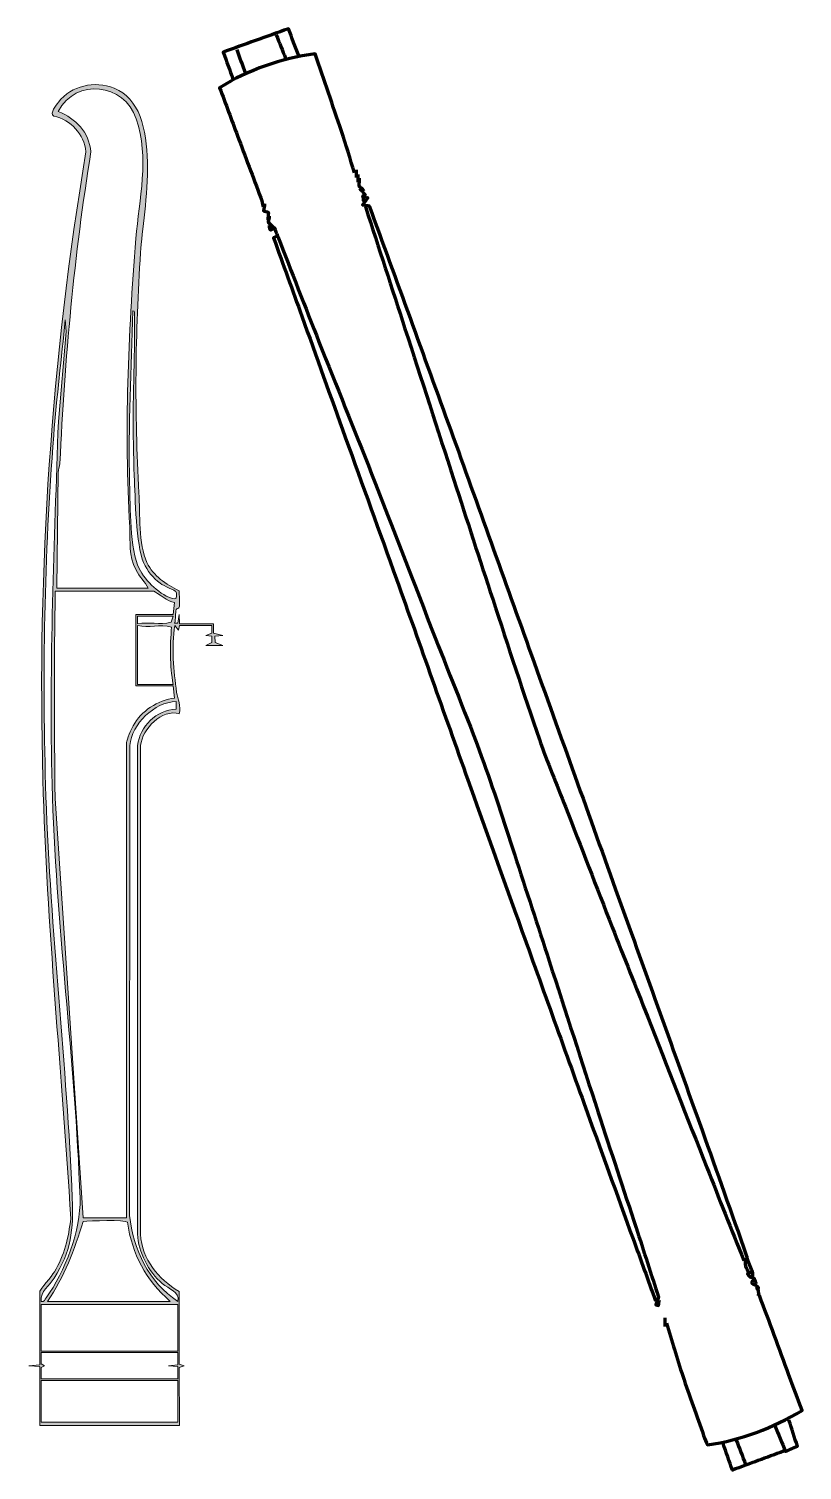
# Model space of a CAD drawing. Header units: inches. Extents: x -1525 to 612, y 0 to 1008.
# Drawn here: x -1180 to -681, y 43 to 972 of the extents above; entities that cross this region are included whole.
import ezdxf

# ---------------------------------------------------------------- set-up
doc = ezdxf.new("R2010")
doc.units = ezdxf.units.IN
doc.header["$MEASUREMENT"] = 0
doc.layers.add('Layer 1', color=7, linetype='Continuous', lineweight=0)

# ---------------------------------------------------------------- blocks, each defined once
blk = doc.blocks.new('Block_0')
at = {"layer": 'Layer 1', "true_color": 0x000000, "transparency": 33554687}
h = blk.add_hatch(color=18, dxfattribs=at)
h.dxf.hatch_style = 2
edge = h.paths.add_edge_path()
edge.add_spline(control_points=[(-1083.98, 100.6), (-1083.98, 100.6), (-1171.98, 100.6), (-1171.98, 100.6), (-1171.98, 100.6), (-1171.98, 73.6), (-1171.98, 73.6), (-1171.98, 73.6), (-1083.98, 73.6), (-1083.98, 73.6), (-1083.98, 73.6), (-1083.98, 100.6), (-1083.98, 100.6)], knot_values=[0, 0, 0, 0, 1, 1, 1, 2, 2, 2, 3, 3, 3, 4, 4, 4, 4], degree=3, periodic=0)
edge = h.paths.add_edge_path()
edge.add_spline(control_points=[(-1083.98, 118.6), (-1083.98, 118.6), (-1171.98, 118.6), (-1171.98, 118.6), (-1171.98, 118.6), (-1172.01, 111.24), (-1172.01, 111.24), (-1172.01, 111.24), (-1169.97, 110.1), (-1169.97, 110.1), (-1169.97, 110.1), (-1172.01, 108.96), (-1172.01, 108.96), (-1172.01, 108.96), (-1171.98, 101.6), (-1171.98, 101.6), (-1171.98, 101.6), (-1083.98, 101.6), (-1083.98, 101.6), (-1083.98, 101.6), (-1083.98, 109.6), (-1083.98, 109.6), (-1083.98, 109.6), (-1089.99, 110.1), (-1089.99, 110.1), (-1089.99, 110.1), (-1083.98, 110.59), (-1083.98, 110.59), (-1083.98, 110.59), (-1083.98, 118.6), (-1083.98, 118.6)], knot_values=[0, 0, 0, 0, 1, 1, 1, 2, 2, 2, 3, 3, 3, 4, 4, 4, 5, 5, 5, 6, 6, 6, 7, 7, 7, 8, 8, 8, 9, 9, 9, 10, 10, 10, 10], degree=3, periodic=0)
edge = h.paths.add_edge_path()
edge.add_spline(control_points=[(-1083.98, 149.6), (-1083.98, 149.6), (-1171.98, 149.6), (-1171.98, 149.6), (-1171.98, 149.6), (-1171.98, 119.6), (-1171.98, 119.6), (-1171.98, 119.6), (-1083.98, 119.6), (-1083.98, 119.6), (-1083.98, 119.6), (-1083.98, 149.6), (-1083.98, 149.6)], knot_values=[0, 0, 0, 0, 1, 1, 1, 2, 2, 2, 3, 3, 3, 4, 4, 4, 4], degree=3, periodic=0)
edge = h.paths.add_edge_path()
edge.add_spline(control_points=[(-1088.98, 151.6), (-1104.37, 165.45), (-1113.42, 181.92), (-1116.46, 202.62), (-1118, 204.66), (-1140.82, 203.44), (-1145.04, 203.16), (-1150.43, 184.97), (-1157.23, 167.3), (-1167.98, 151.6), (-1167.98, 151.6), (-1088.98, 151.6), (-1088.98, 151.6)], knot_values=[0, 0, 0, 0, 1, 1, 1, 2, 2, 2, 3, 3, 3, 4, 4, 4, 4], degree=3, periodic=0)
edge = h.paths.add_edge_path()
edge.add_spline(control_points=[(-1084.99, 538.6), (-1099.29, 538.01), (-1113.54, 524.21), (-1114.97, 510.09), (-1114.97, 510.09), (-1115.03, 207.06), (-1115.03, 207.06), (-1112.65, 185.02), (-1102.72, 163.9), (-1083.99, 151.6), (-1082.54, 158.08), (-1089.77, 159.47), (-1094, 163.09), (-1102.95, 170.74), (-1109.17, 183.26), (-1110.03, 195.06), (-1110.03, 195.06), (-1109.99, 510.1), (-1109.99, 510.1), (-1108.26, 522.61), (-1097.89, 532.98), (-1085.03, 533.64), (-1085.03, 533.64), (-1084.99, 538.6), (-1084.99, 538.6)], knot_values=[0, 0, 0, 0, 1, 1, 1, 2, 2, 2, 3, 3, 3, 4, 4, 4, 5, 5, 5, 6, 6, 6, 7, 7, 7, 8, 8, 8, 8], degree=3, periodic=0)
edge = h.paths.add_edge_path()
edge.add_spline(control_points=[(-1109.98, 587.6), (-1109.98, 587.6), (-1109.98, 549.6), (-1109.98, 549.6), (-1109.98, 549.6), (-1086.98, 549.6), (-1086.98, 549.6), (-1089.16, 561.87), (-1089.06, 574.22), (-1088, 586.59), (-1095.44, 588.71), (-1102.73, 585.59), (-1109.98, 587.6)], knot_values=[0, 0, 0, 0, 1, 1, 1, 2, 2, 2, 3, 3, 3, 4, 4, 4, 4], degree=3, periodic=0)
edge = h.paths.add_edge_path()
edge.add_spline(control_points=[(-1086.98, 593.6), (-1086.98, 593.6), (-1109.98, 593.6), (-1109.98, 593.6), (-1109.98, 593.6), (-1109.98, 588.6), (-1109.98, 588.6), (-1102.49, 590.28), (-1095.77, 587.49), (-1088.18, 589.79), (-1088.18, 589.79), (-1086.98, 593.6), (-1086.98, 593.6)], knot_values=[0, 0, 0, 0, 1, 1, 1, 2, 2, 2, 3, 3, 3, 4, 4, 4, 4], degree=3, periodic=0)
edge = h.paths.add_edge_path()
edge.add_spline(control_points=[(-1099.48, 609.6), (-1099.48, 609.6), (-1162.98, 609.6), (-1162.98, 609.6), (-1163.65, 565.03), (-1163.74, 520.68), (-1163.02, 476.06), (-1163.02, 476.06), (-1144.98, 205.6), (-1144.98, 205.6), (-1144.98, 205.6), (-1116.98, 205.6), (-1116.98, 205.6), (-1116.98, 205.6), (-1116.98, 512.1), (-1116.98, 512.1), (-1116.98, 513.73), (-1113.85, 520.99), (-1112.79, 522.9), (-1107.56, 532.33), (-1096.78, 539.66), (-1086.01, 540.63), (-1086.01, 540.63), (-1086.98, 548.6), (-1086.98, 548.6), (-1086.98, 548.6), (-1110.98, 548.6), (-1110.98, 548.6), (-1110.98, 548.6), (-1110.98, 594.6), (-1110.98, 594.6), (-1110.98, 594.6), (-1086.98, 594.6), (-1086.98, 594.6), (-1086.98, 594.6), (-1086.1, 602.47), (-1086.1, 602.47), (-1090.2, 602.42), (-1097.13, 609), (-1099.48, 609.6)], knot_values=[0, 0, 0, 0, 1, 1, 1, 2, 2, 2, 3, 3, 3, 4, 4, 4, 5, 5, 5, 6, 6, 6, 7, 7, 7, 8, 8, 8, 9, 9, 9, 10, 10, 10, 11, 11, 11, 12, 12, 12, 13, 13, 13, 13], degree=3, periodic=0)
edge = h.paths.add_edge_path()
edge.add_spline(control_points=[(-1171.98, 151.6), (-1169.85, 151.14), (-1169.71, 152.69), (-1168.81, 153.92), (-1156.86, 170.4), (-1146.3, 197.74), (-1146.99, 218.09), (-1150.02, 307), (-1162.71, 396.14), (-1165.02, 485.06), (-1167.06, 563.12), (-1163.49, 641.3), (-1160.97, 719.09), (-1160.97, 719.09), (-1155.99, 777.11), (-1155.99, 777.11), (-1155.99, 777.11), (-1156.48, 784.61), (-1156.48, 784.61), (-1158.97, 759.83), (-1162.04, 734.95), (-1163.98, 710.09), (-1170.01, 632.71), (-1171.49, 554.72), (-1168.94, 477.14), (-1166.1, 390.64), (-1155.42, 304.45), (-1151.99, 218.09), (-1151.21, 198.2), (-1152.72, 183.64), (-1163.57, 166.69), (-1166.71, 161.79), (-1172.86, 157.99), (-1171.98, 151.6)], knot_values=[0, 0, 0, 0, 1, 1, 1, 2, 2, 2, 3, 3, 3, 4, 4, 4, 5, 5, 5, 6, 6, 6, 7, 7, 7, 8, 8, 8, 9, 9, 9, 10, 10, 10, 11, 11, 11, 11], degree=3, periodic=0)
edge = h.paths.add_edge_path()
edge.add_spline(control_points=[(-1085.15, 609.44), (-1085.45, 609.93), (-1093.17, 613.2), (-1095.31, 614.77), (-1099.94, 618.16), (-1103.69, 622.84), (-1106, 628.09), (-1111.01, 639.5), (-1111.41, 670.25), (-1112.02, 684.06), (-1113.24, 711.49), (-1112.63, 738.68), (-1111.94, 766.05), (-1111.76, 772.84), (-1111.71, 780.35), (-1111.98, 787.11), (-1112.03, 788.33), (-1111.23, 790.83), (-1112.97, 790.59), (-1113.93, 753.42), (-1115.99, 716.31), (-1115.03, 679.05), (-1114.66, 664.76), (-1114.94, 636.21), (-1108.84, 624.24), (-1104.84, 616.38), (-1095.17, 606.66), (-1086.36, 604.7), (-1084.03, 604.19), (-1084.69, 608.68), (-1085.15, 609.44)], knot_values=[0, 0, 0, 0, 1, 1, 1, 2, 2, 2, 3, 3, 3, 4, 4, 4, 5, 5, 5, 6, 6, 6, 7, 7, 7, 8, 8, 8, 9, 9, 9, 10, 10, 10, 10], degree=3, periodic=0)
edge = h.paths.add_edge_path()
edge.add_spline(control_points=[(-1102.98, 611.6), (-1105.13, 615.86), (-1108.76, 618.86), (-1110.86, 623.22), (-1115.85, 633.6), (-1114.4, 640.34), (-1114.99, 651.09), (-1118.41, 713.19), (-1116.1, 774.98), (-1110.98, 837.09), (-1108.89, 862.44), (-1102.18, 889.37), (-1110.71, 914.38), (-1118.56, 937.41), (-1149.63, 940.94), (-1160.99, 919.12), (-1149.61, 914.39), (-1141.29, 905.91), (-1139.99, 893.1), (-1150.68, 826.58), (-1156.88, 759.43), (-1159.99, 692.11), (-1160.09, 690.12), (-1161.12, 688.18), (-1161.02, 686.14), (-1161.02, 686.14), (-1161.98, 611.6), (-1161.98, 611.6), (-1161.98, 611.6), (-1102.98, 611.6), (-1102.98, 611.6)], knot_values=[0, 0, 0, 0, 1, 1, 1, 2, 2, 2, 3, 3, 3, 4, 4, 4, 5, 5, 5, 6, 6, 6, 7, 7, 7, 8, 8, 8, 9, 9, 9, 10, 10, 10, 10], degree=3, periodic=0)
edge = h.paths.add_edge_path()
edge.add_spline(control_points=[(-1172.98, 158.1), (-1172.74, 159.23), (-1165.19, 167.99), (-1163.56, 170.68), (-1157.07, 181.36), (-1154.35, 192.8), (-1152.95, 205.15), (-1158.78, 299.43), (-1168.37, 393.7), (-1170.94, 488.14), (-1174.64, 623.68), (-1165.52, 759.4), (-1143.18, 893.11), (-1144.5, 904.46), (-1152.72, 913.8), (-1163.99, 916.09), (-1166.76, 918.02), (-1162.37, 923.26), (-1160.96, 925.08), (-1152.52, 935.97), (-1137.68, 939.07), (-1124.99, 934.09), (-1092.32, 921.25), (-1106.16, 855.19), (-1107.97, 828.09), (-1111.44, 776.41), (-1111.96, 724.73), (-1108.99, 673.09), (-1108.23, 659.8), (-1109.49, 640.05), (-1103.86, 628.22), (-1099.57, 619.21), (-1091.7, 614.27), (-1083.12, 609.96), (-1083.16, 606.89), (-1082.52, 602.96), (-1082.9, 600.03), (-1083.14, 598.21), (-1084.67, 598.79), (-1084.94, 597.88), (-1085.58, 595.73), (-1085.24, 591.62), (-1086, 589.11), (-1086, 589.11), (-1083.98, 589.1), (-1083.98, 589.1), (-1083.98, 589.1), (-1082.99, 594.59), (-1082.99, 594.59), (-1082.99, 594.59), (-1082.98, 588.6), (-1082.98, 588.6), (-1082.98, 588.6), (-1060.98, 588.6), (-1060.98, 588.6), (-1060.98, 588.6), (-1060.98, 582.6), (-1060.98, 582.6), (-1060.98, 582.6), (-1054.99, 581.09), (-1054.99, 581.09), (-1054.99, 581.09), (-1059.99, 580.59), (-1059.99, 580.59), (-1059.99, 580.59), (-1059.92, 576.67), (-1059.92, 576.67), (-1059.92, 576.67), (-1054.98, 574.61), (-1054.98, 574.61), (-1054.98, 574.61), (-1065.98, 574.6), (-1065.98, 574.6), (-1065.98, 574.6), (-1061.98, 576.6), (-1061.98, 576.6), (-1061.98, 576.6), (-1061.98, 580.59), (-1061.98, 580.59), (-1061.98, 580.59), (-1065.99, 581.11), (-1065.99, 581.11), (-1065.99, 581.11), (-1061.97, 582.59), (-1061.97, 582.59), (-1061.97, 582.59), (-1061.98, 587.6), (-1061.98, 587.6), (-1061.98, 587.6), (-1082.98, 587.6), (-1082.98, 587.6), (-1082.98, 587.6), (-1083.48, 584.59), (-1083.48, 584.59), (-1083.48, 584.59), (-1085.98, 587.6), (-1085.98, 587.6), (-1088.1, 573.23), (-1086.7, 558.66), (-1084.74, 544.35), (-1084.16, 540.13), (-1081.72, 535.67), (-1082.99, 530.6), (-1094.23, 533.99), (-1106.77, 520.94), (-1107.99, 510.1), (-1107.99, 510.1), (-1108.03, 195.06), (-1108.03, 195.06), (-1106.81, 178.41), (-1096.83, 166.29), (-1083.14, 157.94), (-1083.14, 157.94), (-1083.05, 111.15), (-1083.05, 111.15), (-1083.05, 111.15), (-1079.97, 110.1), (-1079.97, 110.1), (-1079.97, 110.1), (-1083.05, 109.05), (-1083.05, 109.05), (-1083.05, 109.05), (-1082.98, 71.6), (-1082.98, 71.6), (-1082.98, 71.6), (-1172.98, 71.6), (-1172.98, 71.6), (-1172.98, 71.6), (-1172.98, 109.6), (-1172.98, 109.6), (-1172.98, 109.6), (-1179.99, 110.1), (-1179.99, 110.1), (-1179.99, 110.1), (-1172.98, 110.6), (-1172.98, 110.6), (-1172.98, 110.6), (-1172.98, 158.1), (-1172.98, 158.1)], knot_values=[0, 0, 0, 0, 1, 1, 1, 2, 2, 2, 3, 3, 3, 4, 4, 4, 5, 5, 5, 6, 6, 6, 7, 7, 7, 8, 8, 8, 9, 9, 9, 10, 10, 10, 11, 11, 11, 12, 12, 12, 13, 13, 13, 14, 14, 14, 15, 15, 15, 16, 16, 16, 17, 17, 17, 18, 18, 18, 19, 19, 19, 20, 20, 20, 21, 21, 21, 22, 22, 22, 23, 23, 23, 24, 24, 24, 25, 25, 25, 26, 26, 26, 27, 27, 27, 28, 28, 28, 29, 29, 29, 30, 30, 30, 31, 31, 31, 32, 32, 32, 33, 33, 33, 34, 34, 34, 35, 35, 35, 36, 36, 36, 37, 37, 37, 38, 38, 38, 39, 39, 39, 40, 40, 40, 41, 41, 41, 42, 42, 42, 43, 43, 43, 44, 44, 44, 45, 45, 45, 46, 46, 46, 46], degree=3, periodic=0)
at = {"layer": 'Layer 1'}
for points in [[(-1083.98, 149.6), (-1083.98, 119.6), (-1171.98, 119.6), (-1171.98, 149.6)], [(-1083.98, 118.6), (-1083.98, 110.59), (-1089.99, 110.1), (-1083.98, 109.6), (-1083.98, 101.6), (-1171.98, 101.6), (-1172.01, 108.96), (-1169.97, 110.1), (-1172.01, 111.24), (-1171.98, 118.6)], [(-1083.98, 100.6), (-1083.98, 73.6), (-1171.98, 73.6), (-1171.98, 100.6)]]:
    blk.add_lwpolyline(points, close=True, dxfattribs=at)
for points, knots in [([(-1172.98, 158.1), (-1172.74, 159.23), (-1165.19, 167.99), (-1163.56, 170.68), (-1157.07, 181.36), (-1154.35, 192.8), (-1152.95, 205.15), (-1158.78, 299.43), (-1168.37, 393.7), (-1170.94, 488.14), (-1174.64, 623.68), (-1165.52, 759.4), (-1143.18, 893.11), (-1144.5, 904.46), (-1152.72, 913.8), (-1163.99, 916.09), (-1166.76, 918.02), (-1162.37, 923.26), (-1160.96, 925.08), (-1152.52, 935.97), (-1137.68, 939.07), (-1124.99, 934.09), (-1092.32, 921.25), (-1106.16, 855.19), (-1107.97, 828.09), (-1111.44, 776.41), (-1111.96, 724.73), (-1108.99, 673.09), (-1108.23, 659.8), (-1109.49, 640.05), (-1103.86, 628.22), (-1099.57, 619.21), (-1091.7, 614.27), (-1083.12, 609.96), (-1083.16, 606.89), (-1082.52, 602.96), (-1082.9, 600.03), (-1083.14, 598.21), (-1084.67, 598.79), (-1084.94, 597.88), (-1085.58, 595.73), (-1085.24, 591.62), (-1086, 589.11), (-1086, 589.11), (-1083.98, 589.1), (-1083.98, 589.1), (-1083.98, 589.1), (-1082.99, 594.59), (-1082.99, 594.59), (-1082.99, 594.59), (-1082.98, 588.6), (-1082.98, 588.6), (-1082.98, 588.6), (-1060.98, 588.6), (-1060.98, 588.6), (-1060.98, 588.6), (-1060.98, 582.6), (-1060.98, 582.6), (-1060.98, 582.6), (-1054.99, 581.09), (-1054.99, 581.09), (-1054.99, 581.09), (-1059.99, 580.59), (-1059.99, 580.59), (-1059.99, 580.59), (-1059.92, 576.67), (-1059.92, 576.67), (-1059.92, 576.67), (-1054.98, 574.61), (-1054.98, 574.61), (-1054.98, 574.61), (-1065.98, 574.6), (-1065.98, 574.6), (-1065.98, 574.6), (-1061.98, 576.6), (-1061.98, 576.6), (-1061.98, 576.6), (-1061.98, 580.59), (-1061.98, 580.59), (-1061.98, 580.59), (-1065.99, 581.11), (-1065.99, 581.11), (-1065.99, 581.11), (-1061.97, 582.59), (-1061.97, 582.59), (-1061.97, 582.59), (-1061.98, 587.6), (-1061.98, 587.6), (-1061.98, 587.6), (-1082.98, 587.6), (-1082.98, 587.6), (-1082.98, 587.6), (-1083.48, 584.59), (-1083.48, 584.59), (-1083.48, 584.59), (-1085.98, 587.6), (-1085.98, 587.6), (-1088.1, 573.23), (-1086.7, 558.66), (-1084.74, 544.35), (-1084.16, 540.13), (-1081.72, 535.67), (-1082.99, 530.6), (-1094.23, 533.99), (-1106.77, 520.94), (-1107.99, 510.1), (-1107.99, 510.1), (-1108.03, 195.06), (-1108.03, 195.06), (-1106.81, 178.41), (-1096.83, 166.29), (-1083.14, 157.94), (-1083.14, 157.94), (-1083.05, 111.15), (-1083.05, 111.15), (-1083.05, 111.15), (-1079.97, 110.1), (-1079.97, 110.1), (-1079.97, 110.1), (-1083.05, 109.05), (-1083.05, 109.05), (-1083.05, 109.05), (-1082.98, 71.6), (-1082.98, 71.6), (-1082.98, 71.6), (-1172.98, 71.6), (-1172.98, 71.6), (-1172.98, 71.6), (-1172.98, 109.6), (-1172.98, 109.6), (-1172.98, 109.6), (-1179.99, 110.1), (-1179.99, 110.1), (-1179.99, 110.1), (-1172.98, 110.6), (-1172.98, 110.6), (-1172.98, 110.6), (-1172.98, 158.1), (-1172.98, 158.1)], [0, 0, 0, 0, 1, 1, 1, 2, 2, 2, 3, 3, 3, 4, 4, 4, 5, 5, 5, 6, 6, 6, 7, 7, 7, 8, 8, 8, 9, 9, 9, 10, 10, 10, 11, 11, 11, 12, 12, 12, 13, 13, 13, 14, 14, 14, 15, 15, 15, 16, 16, 16, 17, 17, 17, 18, 18, 18, 19, 19, 19, 20, 20, 20, 21, 21, 21, 22, 22, 22, 23, 23, 23, 24, 24, 24, 25, 25, 25, 26, 26, 26, 27, 27, 27, 28, 28, 28, 29, 29, 29, 30, 30, 30, 31, 31, 31, 32, 32, 32, 33, 33, 33, 34, 34, 34, 35, 35, 35, 36, 36, 36, 37, 37, 37, 38, 38, 38, 39, 39, 39, 40, 40, 40, 41, 41, 41, 42, 42, 42, 43, 43, 43, 44, 44, 44, 45, 45, 45, 46, 46, 46, 46]), ([(-1102.98, 611.6), (-1105.13, 615.86), (-1108.76, 618.86), (-1110.86, 623.22), (-1115.85, 633.6), (-1114.4, 640.34), (-1114.99, 651.09), (-1118.41, 713.19), (-1116.1, 774.98), (-1110.98, 837.09), (-1108.89, 862.44), (-1102.18, 889.37), (-1110.71, 914.38), (-1118.56, 937.41), (-1149.63, 940.94), (-1160.99, 919.12), (-1149.61, 914.39), (-1141.29, 905.91), (-1139.99, 893.1), (-1150.68, 826.58), (-1156.88, 759.43), (-1159.99, 692.11), (-1160.09, 690.12), (-1161.12, 688.18), (-1161.02, 686.14), (-1161.02, 686.14), (-1161.98, 611.6), (-1161.98, 611.6), (-1161.98, 611.6), (-1102.98, 611.6), (-1102.98, 611.6)], [0, 0, 0, 0, 1, 1, 1, 2, 2, 2, 3, 3, 3, 4, 4, 4, 5, 5, 5, 6, 6, 6, 7, 7, 7, 8, 8, 8, 9, 9, 9, 10, 10, 10, 10]), ([(-1102.98, 611.6), (-1102.98, 611.6), (-1161.98, 611.6), (-1161.98, 611.6), (-1161.98, 611.6), (-1161.02, 686.14), (-1161.02, 686.14), (-1161.12, 688.18), (-1160.09, 690.12), (-1159.99, 692.11), (-1156.88, 759.43), (-1150.68, 826.58), (-1139.99, 893.1), (-1141.29, 905.91), (-1149.61, 914.39), (-1160.99, 919.12), (-1149.63, 940.94), (-1118.56, 937.41), (-1110.71, 914.38), (-1102.18, 889.37), (-1108.89, 862.44), (-1110.98, 837.09), (-1116.1, 774.98), (-1118.41, 713.19), (-1114.99, 651.09), (-1114.4, 640.34), (-1115.85, 633.6), (-1110.86, 623.22), (-1108.76, 618.86), (-1105.13, 615.86), (-1102.98, 611.6)], [0, 0, 0, 0, 1, 1, 1, 2, 2, 2, 3, 3, 3, 4, 4, 4, 5, 5, 5, 6, 6, 6, 7, 7, 7, 8, 8, 8, 9, 9, 9, 10, 10, 10, 10]), ([(-1085.15, 609.44), (-1085.45, 609.93), (-1093.17, 613.2), (-1095.31, 614.77), (-1099.94, 618.16), (-1103.69, 622.84), (-1106, 628.09), (-1111.01, 639.5), (-1111.41, 670.25), (-1112.02, 684.06), (-1113.24, 711.49), (-1112.63, 738.68), (-1111.94, 766.05), (-1111.76, 772.84), (-1111.71, 780.35), (-1111.98, 787.11), (-1112.03, 788.33), (-1111.23, 790.83), (-1112.97, 790.59), (-1113.93, 753.42), (-1115.99, 716.31), (-1115.03, 679.05), (-1114.66, 664.76), (-1114.94, 636.21), (-1108.84, 624.24), (-1104.84, 616.38), (-1095.17, 606.66), (-1086.36, 604.7), (-1084.03, 604.19), (-1084.69, 608.68), (-1085.15, 609.44)], [0, 0, 0, 0, 1, 1, 1, 2, 2, 2, 3, 3, 3, 4, 4, 4, 5, 5, 5, 6, 6, 6, 7, 7, 7, 8, 8, 8, 9, 9, 9, 10, 10, 10, 10]), ([(-1085.15, 609.44), (-1084.69, 608.68), (-1084.03, 604.19), (-1086.36, 604.7), (-1095.17, 606.66), (-1104.84, 616.38), (-1108.84, 624.24), (-1114.94, 636.21), (-1114.66, 664.76), (-1115.03, 679.05), (-1115.99, 716.31), (-1113.93, 753.42), (-1112.97, 790.59), (-1111.23, 790.83), (-1112.03, 788.33), (-1111.98, 787.11), (-1111.71, 780.35), (-1111.76, 772.84), (-1111.94, 766.05), (-1112.63, 738.68), (-1113.24, 711.49), (-1112.02, 684.06), (-1111.41, 670.25), (-1111.01, 639.5), (-1106, 628.09), (-1103.69, 622.84), (-1099.94, 618.16), (-1095.31, 614.77), (-1093.17, 613.2), (-1085.45, 609.93), (-1085.15, 609.44)], [0, 0, 0, 0, 1, 1, 1, 2, 2, 2, 3, 3, 3, 4, 4, 4, 5, 5, 5, 6, 6, 6, 7, 7, 7, 8, 8, 8, 9, 9, 9, 10, 10, 10, 10]), ([(-1171.98, 151.6), (-1169.85, 151.14), (-1169.71, 152.69), (-1168.81, 153.92), (-1156.86, 170.4), (-1146.3, 197.74), (-1146.99, 218.09), (-1150.02, 307), (-1162.71, 396.14), (-1165.02, 485.06), (-1167.06, 563.12), (-1163.49, 641.3), (-1160.97, 719.09), (-1160.97, 719.09), (-1155.99, 777.11), (-1155.99, 777.11), (-1155.99, 777.11), (-1156.48, 784.61), (-1156.48, 784.61), (-1158.97, 759.83), (-1162.04, 734.95), (-1163.98, 710.09), (-1170.01, 632.71), (-1171.49, 554.72), (-1168.94, 477.14), (-1166.1, 390.64), (-1155.42, 304.45), (-1151.99, 218.09), (-1151.21, 198.2), (-1152.72, 183.64), (-1163.57, 166.69), (-1166.71, 161.79), (-1172.86, 157.99), (-1171.98, 151.6)], [0, 0, 0, 0, 1, 1, 1, 2, 2, 2, 3, 3, 3, 4, 4, 4, 5, 5, 5, 6, 6, 6, 7, 7, 7, 8, 8, 8, 9, 9, 9, 10, 10, 10, 11, 11, 11, 11]), ([(-1171.98, 151.6), (-1172.86, 157.99), (-1166.71, 161.79), (-1163.57, 166.69), (-1152.72, 183.64), (-1151.21, 198.2), (-1151.99, 218.09), (-1155.42, 304.45), (-1166.1, 390.64), (-1168.94, 477.14), (-1171.49, 554.72), (-1170.01, 632.71), (-1163.98, 710.09), (-1162.04, 734.95), (-1158.97, 759.83), (-1156.48, 784.61), (-1156.48, 784.61), (-1155.99, 777.11), (-1155.99, 777.11), (-1155.99, 777.11), (-1160.97, 719.09), (-1160.97, 719.09), (-1163.49, 641.3), (-1167.06, 563.12), (-1165.02, 485.06), (-1162.71, 396.14), (-1150.02, 307), (-1146.99, 218.09), (-1146.3, 197.74), (-1156.86, 170.4), (-1168.81, 153.92), (-1169.71, 152.69), (-1169.85, 151.14), (-1171.98, 151.6)], [0, 0, 0, 0, 1, 1, 1, 2, 2, 2, 3, 3, 3, 4, 4, 4, 5, 5, 5, 6, 6, 6, 7, 7, 7, 8, 8, 8, 9, 9, 9, 10, 10, 10, 11, 11, 11, 11]), ([(-1099.48, 609.6), (-1099.48, 609.6), (-1162.98, 609.6), (-1162.98, 609.6), (-1163.65, 565.03), (-1163.74, 520.68), (-1163.02, 476.06), (-1163.02, 476.06), (-1144.98, 205.6), (-1144.98, 205.6), (-1144.98, 205.6), (-1116.98, 205.6), (-1116.98, 205.6), (-1116.98, 205.6), (-1116.98, 512.1), (-1116.98, 512.1), (-1116.98, 513.73), (-1113.85, 520.99), (-1112.79, 522.9), (-1107.56, 532.33), (-1096.78, 539.66), (-1086.01, 540.63), (-1086.01, 540.63), (-1086.98, 548.6), (-1086.98, 548.6), (-1086.98, 548.6), (-1110.98, 548.6), (-1110.98, 548.6), (-1110.98, 548.6), (-1110.98, 594.6), (-1110.98, 594.6), (-1110.98, 594.6), (-1086.98, 594.6), (-1086.98, 594.6), (-1086.98, 594.6), (-1086.1, 602.47), (-1086.1, 602.47), (-1090.2, 602.42), (-1097.13, 609), (-1099.48, 609.6)], [0, 0, 0, 0, 1, 1, 1, 2, 2, 2, 3, 3, 3, 4, 4, 4, 5, 5, 5, 6, 6, 6, 7, 7, 7, 8, 8, 8, 9, 9, 9, 10, 10, 10, 11, 11, 11, 12, 12, 12, 13, 13, 13, 13]), ([(-1099.48, 609.6), (-1097.13, 609), (-1090.2, 602.42), (-1086.1, 602.47), (-1086.1, 602.47), (-1086.98, 594.6), (-1086.98, 594.6), (-1086.98, 594.6), (-1110.98, 594.6), (-1110.98, 594.6), (-1110.98, 594.6), (-1110.98, 548.6), (-1110.98, 548.6), (-1110.98, 548.6), (-1086.98, 548.6), (-1086.98, 548.6), (-1086.98, 548.6), (-1086.01, 540.63), (-1086.01, 540.63), (-1096.78, 539.66), (-1107.56, 532.33), (-1112.79, 522.9), (-1113.85, 520.99), (-1116.98, 513.73), (-1116.98, 512.1), (-1116.98, 512.1), (-1116.98, 205.6), (-1116.98, 205.6), (-1116.98, 205.6), (-1144.98, 205.6), (-1144.98, 205.6), (-1144.98, 205.6), (-1163.02, 476.06), (-1163.02, 476.06), (-1163.74, 520.68), (-1163.65, 565.03), (-1162.98, 609.6), (-1162.98, 609.6), (-1099.48, 609.6), (-1099.48, 609.6)], [0, 0, 0, 0, 1, 1, 1, 2, 2, 2, 3, 3, 3, 4, 4, 4, 5, 5, 5, 6, 6, 6, 7, 7, 7, 8, 8, 8, 9, 9, 9, 10, 10, 10, 11, 11, 11, 12, 12, 12, 13, 13, 13, 13]), ([(-1086.98, 593.6), (-1086.98, 593.6), (-1109.98, 593.6), (-1109.98, 593.6), (-1109.98, 593.6), (-1109.98, 588.6), (-1109.98, 588.6), (-1102.49, 590.28), (-1095.77, 587.49), (-1088.18, 589.79), (-1088.18, 589.79), (-1086.98, 593.6), (-1086.98, 593.6)], [0, 0, 0, 0, 1, 1, 1, 2, 2, 2, 3, 3, 3, 4, 4, 4, 4]), ([(-1086.98, 593.6), (-1086.98, 593.6), (-1088.18, 589.79), (-1088.18, 589.79), (-1095.77, 587.49), (-1102.49, 590.28), (-1109.98, 588.6), (-1109.98, 588.6), (-1109.98, 593.6), (-1109.98, 593.6), (-1109.98, 593.6), (-1086.98, 593.6), (-1086.98, 593.6)], [0, 0, 0, 0, 1, 1, 1, 2, 2, 2, 3, 3, 3, 4, 4, 4, 4]), ([(-1109.98, 587.6), (-1109.98, 587.6), (-1109.98, 549.6), (-1109.98, 549.6), (-1109.98, 549.6), (-1086.98, 549.6), (-1086.98, 549.6), (-1089.16, 561.87), (-1089.06, 574.22), (-1088, 586.59), (-1095.44, 588.71), (-1102.73, 585.59), (-1109.98, 587.6)], [0, 0, 0, 0, 1, 1, 1, 2, 2, 2, 3, 3, 3, 4, 4, 4, 4]), ([(-1109.98, 587.6), (-1102.73, 585.59), (-1095.44, 588.71), (-1088, 586.59), (-1089.06, 574.22), (-1089.16, 561.87), (-1086.98, 549.6), (-1086.98, 549.6), (-1109.98, 549.6), (-1109.98, 549.6), (-1109.98, 549.6), (-1109.98, 587.6), (-1109.98, 587.6)], [0, 0, 0, 0, 1, 1, 1, 2, 2, 2, 3, 3, 3, 4, 4, 4, 4]), ([(-1084.99, 538.6), (-1099.29, 538.01), (-1113.54, 524.21), (-1114.97, 510.09), (-1114.97, 510.09), (-1115.03, 207.06), (-1115.03, 207.06), (-1112.65, 185.02), (-1102.72, 163.9), (-1083.99, 151.6), (-1082.54, 158.08), (-1089.77, 159.47), (-1094, 163.09), (-1102.95, 170.74), (-1109.17, 183.26), (-1110.03, 195.06), (-1110.03, 195.06), (-1109.99, 510.1), (-1109.99, 510.1), (-1108.26, 522.61), (-1097.89, 532.98), (-1085.03, 533.64), (-1085.03, 533.64), (-1084.99, 538.6), (-1084.99, 538.6)], [0, 0, 0, 0, 1, 1, 1, 2, 2, 2, 3, 3, 3, 4, 4, 4, 5, 5, 5, 6, 6, 6, 7, 7, 7, 8, 8, 8, 8]), ([(-1084.99, 538.6), (-1084.99, 538.6), (-1085.03, 533.64), (-1085.03, 533.64), (-1097.89, 532.98), (-1108.26, 522.61), (-1109.99, 510.1), (-1109.99, 510.1), (-1110.03, 195.06), (-1110.03, 195.06), (-1109.17, 183.26), (-1102.95, 170.74), (-1094, 163.09), (-1089.77, 159.47), (-1082.54, 158.08), (-1083.99, 151.6), (-1102.72, 163.9), (-1112.65, 185.02), (-1115.03, 207.06), (-1115.03, 207.06), (-1114.97, 510.09), (-1114.97, 510.09), (-1113.54, 524.21), (-1099.29, 538.01), (-1084.99, 538.6)], [0, 0, 0, 0, 1, 1, 1, 2, 2, 2, 3, 3, 3, 4, 4, 4, 5, 5, 5, 6, 6, 6, 7, 7, 7, 8, 8, 8, 8]), ([(-1088.98, 151.6), (-1104.37, 165.45), (-1113.42, 181.92), (-1116.46, 202.62), (-1118, 204.66), (-1140.82, 203.44), (-1145.04, 203.16), (-1150.43, 184.97), (-1157.23, 167.3), (-1167.98, 151.6), (-1167.98, 151.6), (-1088.98, 151.6), (-1088.98, 151.6)], [0, 0, 0, 0, 1, 1, 1, 2, 2, 2, 3, 3, 3, 4, 4, 4, 4]), ([(-1088.98, 151.6), (-1088.98, 151.6), (-1167.98, 151.6), (-1167.98, 151.6), (-1157.23, 167.3), (-1150.43, 184.97), (-1145.04, 203.16), (-1140.82, 203.44), (-1118, 204.66), (-1116.46, 202.62), (-1113.42, 181.92), (-1104.37, 165.45), (-1088.98, 151.6)], [0, 0, 0, 0, 1, 1, 1, 2, 2, 2, 3, 3, 3, 4, 4, 4, 4]), ([(-1083.98, 149.6), (-1083.98, 149.6), (-1171.98, 149.6), (-1171.98, 149.6), (-1171.98, 149.6), (-1171.98, 119.6), (-1171.98, 119.6), (-1171.98, 119.6), (-1083.98, 119.6), (-1083.98, 119.6), (-1083.98, 119.6), (-1083.98, 149.6), (-1083.98, 149.6)], [0, 0, 0, 0, 1, 1, 1, 2, 2, 2, 3, 3, 3, 4, 4, 4, 4]), ([(-1083.98, 118.6), (-1083.98, 118.6), (-1171.98, 118.6), (-1171.98, 118.6), (-1171.98, 118.6), (-1172.01, 111.24), (-1172.01, 111.24), (-1172.01, 111.24), (-1169.97, 110.1), (-1169.97, 110.1), (-1169.97, 110.1), (-1172.01, 108.96), (-1172.01, 108.96), (-1172.01, 108.96), (-1171.98, 101.6), (-1171.98, 101.6), (-1171.98, 101.6), (-1083.98, 101.6), (-1083.98, 101.6), (-1083.98, 101.6), (-1083.98, 109.6), (-1083.98, 109.6), (-1083.98, 109.6), (-1089.99, 110.1), (-1089.99, 110.1), (-1089.99, 110.1), (-1083.98, 110.59), (-1083.98, 110.59), (-1083.98, 110.59), (-1083.98, 118.6), (-1083.98, 118.6)], [0, 0, 0, 0, 1, 1, 1, 2, 2, 2, 3, 3, 3, 4, 4, 4, 5, 5, 5, 6, 6, 6, 7, 7, 7, 8, 8, 8, 9, 9, 9, 10, 10, 10, 10]), ([(-1083.98, 100.6), (-1083.98, 100.6), (-1171.98, 100.6), (-1171.98, 100.6), (-1171.98, 100.6), (-1171.98, 73.6), (-1171.98, 73.6), (-1171.98, 73.6), (-1083.98, 73.6), (-1083.98, 73.6), (-1083.98, 73.6), (-1083.98, 100.6), (-1083.98, 100.6)], [0, 0, 0, 0, 1, 1, 1, 2, 2, 2, 3, 3, 3, 4, 4, 4, 4])]:
    blk.add_open_spline(points, degree=3, knots=knots, dxfattribs=at)

msp = doc.modelspace()

# ---------------------------------------------------------------- linework, layer by layer
at = {"layer": 'Layer 1', "color": 18, "lineweight": 70, "true_color": 0x000000}
for points, knots in [([(-1006, 955), (-1008.21, 960.79), (-1010.41, 966.58), (-1012.63, 972.42), (-1027.09, 967.25), (-1040.65, 962.41), (-1054.63, 957.42), (-1052.45, 951.24), (-1050.48, 945.62), (-1048.5, 940)], [0, 0, 0, 0, 1, 1, 1, 2, 2, 2, 3, 3, 3, 3]), ([(-970, 879.5), (-972.83, 888.5), (-975.54, 897.54), (-978.53, 906.49), (-984, 922.89), (-989.64, 939.24), (-995.44, 956.29), (-1017.73, 953.28), (-1038.19, 945.99), (-1057.01, 934.46), (-1053.07, 923.87), (-1049.3, 913.68), (-1045.5, 903.5), (-1040.51, 890.16), (-1035.47, 876.84), (-1030.53, 863.49), (-1029.82, 861.57), (-1029.5, 859.5), (-1029, 857.5)], [0, 0, 0, 0, 1, 1, 1, 2, 2, 2, 3, 3, 3, 4, 4, 4, 5, 5, 5, 6, 6, 6, 6]), ([(-969, 881.5), (-969, 880.67), (-969, 879.83), (-969, 879), (-969, 878.17), (-969, 877.33), (-969, 876.5)], [0, 0, 0, 0, 1, 1, 1, 2, 2, 2, 2]), ([(-968, 878.5), (-968, 877.67), (-968, 876.83), (-968, 876), (-968, 875.17), (-968, 874.33), (-968, 873.5)], [0, 0, 0, 0, 1, 1, 1, 2, 2, 2, 2]), ([(-967, 876), (-967.1, 874.49), (-967.2, 872.97), (-967.32, 871.19), (-966.55, 870.45), (-965.28, 869.23), (-964, 868)], [0, 0, 0, 0, 1, 1, 1, 2, 2, 2, 2]), ([(-967, 869.5), (-966.33, 868.83), (-965.63, 868.2), (-965.01, 867.49), (-964.3, 866.69), (-963.67, 865.83), (-963, 865)], [0, 0, 0, 0, 1, 1, 1, 2, 2, 2, 2]), ([(-964, 861), (-964.21, 862.26), (-964.42, 863.52), (-964.61, 864.69), (-963.21, 864.11), (-962.39, 863.77), (-961.46, 863.39), (-962.63, 861.82), (-963.43, 860.77), (-964.8, 858.93), (-962.69, 858.61), (-961.27, 858.4), (-960.58, 858.3), (-943.09, 810.13), (-925.47, 761.84), (-908.02, 713.49), (-890.59, 665.19), (-873.34, 616.83), (-856, 568.5), (-837.34, 516.5), (-818.66, 464.5), (-800, 412.5), (-782, 362.33), (-763.96, 312.18), (-746.02, 261.99), (-736.43, 235.19), (-727, 208.33), (-717.51, 181.49), (-717.23, 180.7), (-717.17, 179.83), (-717, 179)], [0, 0, 0, 0, 1, 1, 1, 2, 2, 2, 3, 3, 3, 4, 4, 4, 5, 5, 5, 6, 6, 6, 7, 7, 7, 8, 8, 8, 9, 9, 9, 10, 10, 10, 10]), ([(-1028, 859.5), (-1028.2, 858.15), (-1028.4, 856.79), (-1028.66, 855), (-1027.9, 854.77), (-1026.7, 854.4), (-1025.51, 854.04), (-1025.68, 852.33), (-1025.84, 850.67), (-1026, 849)], [0, 0, 0, 0, 1, 1, 1, 2, 2, 2, 3, 3, 3, 3]), ([(-963, 857.5), (-954.5, 831.33), (-945.98, 805.17), (-937.51, 779), (-926.98, 746.51), (-916.51, 714), (-906, 681.5), (-897.68, 655.83), (-889.4, 630.14), (-880.98, 604.51), (-871.06, 574.31), (-861.24, 544.08), (-850.9, 514.04), (-845.83, 499.33), (-839.64, 485.01), (-834.01, 470.5), (-823.98, 444.67), (-814.06, 418.81), (-803.98, 393.01), (-796.41, 373.64), (-788.62, 354.35), (-781.01, 335), (-768.31, 302.68), (-755.72, 270.31), (-742.98, 238.01), (-735.08, 217.97), (-727, 198), (-719, 178)], [0, 0, 0, 0, 1, 1, 1, 2, 2, 2, 3, 3, 3, 4, 4, 4, 5, 5, 5, 6, 6, 6, 7, 7, 7, 8, 8, 8, 9, 9, 9, 9]), ([(-1025, 851.5), (-1025.2, 850.3), (-1025.41, 849.11), (-1025.66, 847.63), (-1024.68, 846.66), (-1023.34, 845.33), (-1022, 844)], [0, 0, 0, 0, 1, 1, 1, 2, 2, 2, 2]), ([(-1025, 845.5), (-1025.11, 842.59), (-1024.05, 841.74), (-1021.77, 844.27), (-1020.95, 842.18), (-1020.43, 840.86), (-1019.67, 838.93), (-1020.5, 838.5), (-1021.5, 838), (-1022.22, 837.63), (-1016, 820.33), (-1009.99, 803.67), (-1004, 787), (-994.66, 761), (-985.35, 734.99), (-976, 709), (-965.01, 678.49), (-953.92, 648.03), (-943.02, 617.49), (-927.61, 574.35), (-912.36, 531.16), (-896.99, 488), (-886.71, 459.15), (-876.34, 430.33), (-866, 401.5), (-851.34, 360.66), (-836.69, 319.82), (-821.99, 279), (-811.54, 249.99), (-801, 221), (-790.5, 192), (-785.67, 178.67), (-780.83, 165.33), (-776, 152)], [0, 0, 0, 0, 1, 1, 1, 2, 2, 2, 3, 3, 3, 4, 4, 4, 5, 5, 5, 6, 6, 6, 7, 7, 7, 8, 8, 8, 9, 9, 9, 10, 10, 10, 11, 11, 11, 11]), ([(-1019.5, 838.5), (-1010.67, 815.83), (-1001.93, 793.13), (-992.98, 770.51), (-981.74, 742.14), (-970.18, 713.89), (-959.04, 685.48), (-945.21, 650.22), (-931.71, 614.82), (-917.99, 579.51), (-908.06, 553.98), (-897.59, 528.65), (-888.13, 502.95), (-880.49, 482.19), (-873.94, 461.02), (-867.02, 439.99), (-859.45, 417.02), (-851.97, 394.01), (-844.51, 371), (-833.98, 338.51), (-823.55, 305.98), (-812.98, 273.51), (-804.9, 248.65), (-796.64, 223.84), (-788.51, 199), (-783.61, 184.02), (-778.81, 169.01), (-774.05, 154.27), (-774.66, 152.52), (-775.2, 150.98), (-775.73, 149.45), (-775.17, 149.25), (-774.62, 149.06), (-774.06, 148.86), (-773.87, 150.07), (-773.69, 151.29), (-773.5, 152.5)], [0, 0, 0, 0, 1, 1, 1, 2, 2, 2, 3, 3, 3, 4, 4, 4, 5, 5, 5, 6, 6, 6, 7, 7, 7, 8, 8, 8, 9, 9, 9, 10, 10, 10, 11, 11, 11, 12, 12, 12, 12]), ([(-713.5, 170.5), (-713.5, 169.37), (-713.5, 168.25), (-713.5, 167.12), (-713.87, 167.05), (-714.24, 166.98), (-714.61, 166.92), (-715.13, 167.57), (-715.65, 168.22), (-716.62, 169.43), (-715.5, 170), (-714.5, 170.5), (-713.59, 170.97), (-714.86, 174.14), (-715.88, 176.7), (-717.18, 179.98), (-719.98, 175.5), (-717.06, 172.91), (-716, 170)], [0, 0, 0, 0, 1, 1, 1, 2, 2, 2, 3, 3, 3, 4, 4, 4, 5, 5, 5, 6, 6, 6, 6]), ([(-711, 163), (-711.4, 164.04), (-711.79, 165.07), (-712.26, 166.29), (-716.81, 161.64), (-710.62, 163.12), (-709.56, 160.35), (-709.87, 160.21), (-710.69, 159.86), (-711.5, 159.5)], [0, 0, 0, 0, 1, 1, 1, 2, 2, 2, 3, 3, 3, 3]), ([(-710, 159.5), (-709.83, 158.33), (-709.67, 157.17), (-709.5, 156), (-709.83, 156.17), (-710.17, 156.33), (-710.5, 156.5)], [0, 0, 0, 0, 1, 1, 1, 2, 2, 2, 2]), ([(-769, 137.5), (-765.5, 126.17), (-762.19, 114.77), (-758.45, 103.52), (-754.16, 90.61), (-749.52, 77.83), (-744.98, 65.01), (-744.24, 62.91), (-743.27, 60.88), (-742.49, 59.03), (-720.54, 62.34), (-700.62, 69.9), (-681.49, 81.18), (-684.33, 88.79), (-687.18, 96.39), (-690, 104), (-696.34, 121.16), (-702.67, 138.33), (-709, 155.5)], [0, 0, 0, 0, 1, 1, 1, 2, 2, 2, 3, 3, 3, 4, 4, 4, 5, 5, 5, 6, 6, 6, 6]), ([(-770, 141), (-770, 140), (-770, 139), (-770, 138), (-770, 137.17), (-770, 136.33), (-770, 135.5)], [0, 0, 0, 0, 1, 1, 1, 2, 2, 2, 2]), ([(-699, 71.5), (-696.77, 65.96), (-694.55, 60.41), (-692.32, 54.86), (-689.67, 56), (-687.33, 57), (-684.55, 58.19), (-686.35, 63.76), (-688.18, 69.38), (-690, 75)], [0, 0, 0, 0, 1, 1, 1, 2, 2, 2, 3, 3, 3, 3]), ([(-693.5, 55), (-704.32, 50.98), (-715.15, 46.95), (-726.49, 42.74), (-728.51, 48.54), (-730.5, 54.27), (-732.5, 60)], [0, 0, 0, 0, 1, 1, 1, 2, 2, 2, 2])]:
    msp.add_open_spline(points, degree=3, knots=knots, dxfattribs=at)
for points in [[(-1020.5, 968.5), (-1018.5, 963.5), (-1016.5, 958.5), (-1014.5, 953.5)], [(-1046, 959), (-1044.17, 954), (-1042.33, 949), (-1040.5, 944)], [(-724, 62), (-722, 56.83), (-720, 51.67), (-718, 46.5)]]:
    msp.add_open_spline(points, degree=3, dxfattribs=at)

# ---------------------------------------------------------------- block references
at = {"layer": 'Layer 1'}
msp.add_blockref('Block_0', (0, 0), dxfattribs=at)

doc.saveas('drawing.dxf')
